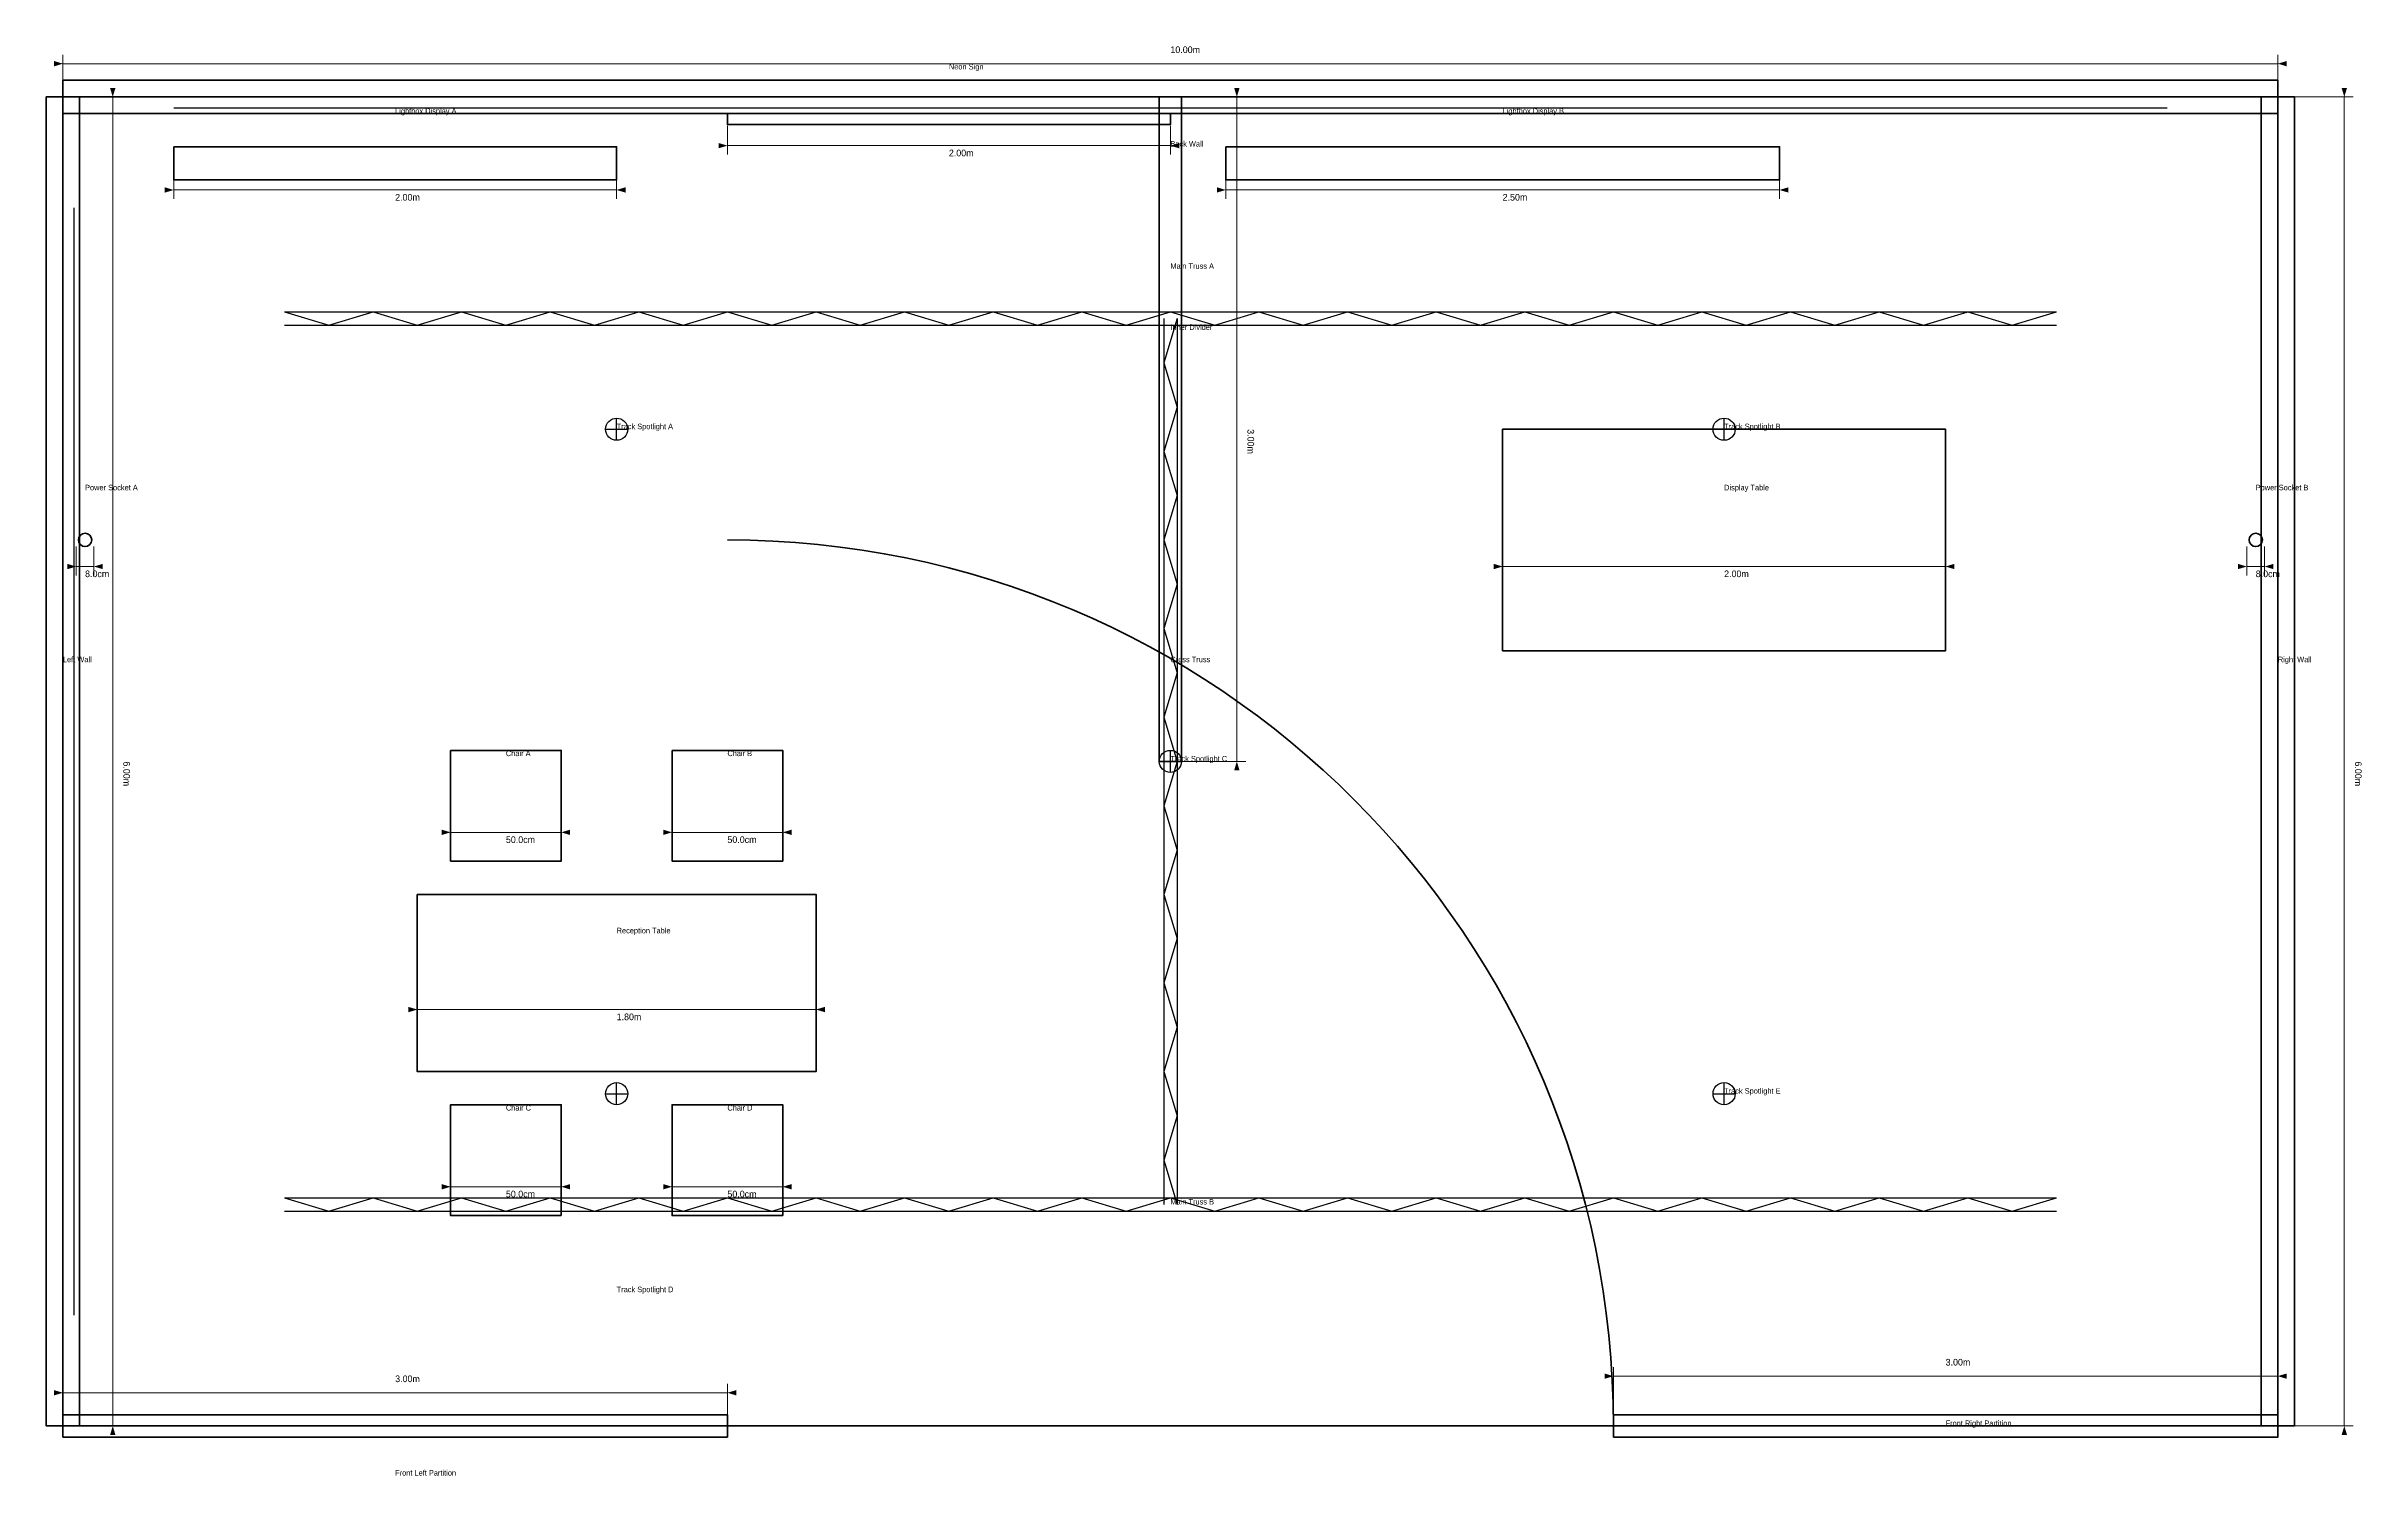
# Model space of a CAD drawing. Header units: metres. Extents: x -50 to 1038, y -50 to 10023.
# Drawn here: x -8 to 1038, y 9378 to 10023 of the extents above.
import ezdxf

# ---------------------------------------------------------------- set-up
doc = ezdxf.new("R2010")
doc.units = ezdxf.units.M
for name, color, linetype, lineweight in [('1-ARCHITECTURE', 7, 'Continuous', 35), ('2-LIGHTING_RIGGING', 4, 'Continuous', 25), ('3-ANNOTATIONS', 3, 'Continuous', 13)]:
    doc.layers.add(name, color=color, linetype=linetype, lineweight=lineweight)

msp = doc.modelspace()

# ---------------------------------------------------------------- hatches: boundary and pattern name
at = {"layer": '3-ANNOTATIONS'}
for points in [[(0, 10015), (-4, 10016.2), (-4, 10013.8)], [(1000, 10015), (1004, 10013.8), (1004, 10016.2)], [(22.5, 10000), (23.7, 10004), (21.3, 10004)], [(530, 10000), (531.2, 10004), (528.8, 10004)], [(1030, 10000), (1031.2, 10004), (1028.8, 10004)], [(300, 9978), (296, 9979.2), (296, 9976.8)], [(500, 9978), (504, 9976.8), (504, 9979.2)], [(50, 9958), (46, 9959.2), (46, 9956.8)], [(250, 9958), (254, 9956.8), (254, 9959.2)], [(525, 9958), (521, 9959.2), (521, 9956.8)], [(775, 9958), (779, 9956.8), (779, 9959.2)], [(6, 9788), (2, 9789.2), (2, 9786.8)], [(14, 9788), (18, 9786.8), (18, 9789.2)], [(650, 9788), (646, 9789.2), (646, 9786.8)], [(850, 9788), (854, 9786.8), (854, 9789.2)], [(986, 9788), (982, 9789.2), (982, 9786.8)], [(994, 9788), (998, 9786.8), (998, 9789.2)], [(530, 9700), (528.8, 9696), (531.2, 9696)], [(175, 9668), (171, 9669.2), (171, 9666.8)], [(225, 9668), (229, 9666.8), (229, 9669.2)], [(275, 9668), (271, 9669.2), (271, 9666.8)], [(325, 9668), (329, 9666.8), (329, 9669.2)], [(160, 9588), (156, 9589.2), (156, 9586.8)], [(340, 9588), (344, 9586.8), (344, 9589.2)], [(175, 9508), (171, 9509.2), (171, 9506.8)], [(225, 9508), (229, 9506.8), (229, 9509.2)], [(275, 9508), (271, 9509.2), (271, 9506.8)], [(325, 9508), (329, 9506.8), (329, 9509.2)], [(700, 9422.5), (696, 9423.7), (696, 9421.3)], [(1000, 9422.5), (1004, 9421.3), (1004, 9423.7)], [(0, 9415), (-4, 9416.2), (-4, 9413.8)], [(300, 9415), (304, 9413.8), (304, 9416.2)], [(22.5, 9400), (21.3, 9396), (23.7, 9396)], [(1030, 9400), (1028.8, 9396), (1031.2, 9396)]]:
    msp.add_hatch(color=3, dxfattribs=at).paths.add_polyline_path(points)

# ---------------------------------------------------------------- linework, layer by layer
at = {"layer": '1-ARCHITECTURE', "color": 8}
msp.add_line((300, 9400), (700, 9400), dxfattribs=at)
at = {"layer": '1-ARCHITECTURE', "color": 7}
for points in [[(0, 9992.5), (1000, 9992.5), (1000, 10007.5), (0, 10007.5), (0, 9992.5)], [(-7.5, 10000), (-7.5, 9400), (7.5, 9400), (7.5, 10000), (-7.5, 10000)], [(495, 10000), (495, 9700), (505, 9700), (505, 10000), (495, 10000)], [(992.5, 10000), (992.5, 9400), (1007.5, 9400), (1007.5, 10000), (992.5, 10000)], [(0, 9395), (300, 9395), (300, 9405), (0, 9405), (0, 9395)], [(700, 9395), (1000, 9395), (1000, 9405), (700, 9405), (700, 9395)]]:
    msp.add_lwpolyline(points, dxfattribs=at)
at = {"layer": '1-ARCHITECTURE', "color": 9}
for points in [[(0, 10000), (1000, 10000), (1000, 9400), (0, 9400), (0, 10000)], [(650, 9850), (850, 9850), (850, 9750), (650, 9750), (650, 9850)], [(160, 9640), (340, 9640), (340, 9560), (160, 9560), (160, 9640)]]:
    msp.add_lwpolyline(points, dxfattribs=at)
at = {"layer": '1-ARCHITECTURE', "color": 6}
for points in [[(300, 9992.5), (500, 9992.5), (500, 9987.5), (300, 9987.5), (300, 9992.5)], [(50, 9977.5), (250, 9977.5), (250, 9962.5), (50, 9962.5), (50, 9977.5)], [(525, 9977.5), (775, 9977.5), (775, 9962.5), (525, 9962.5), (525, 9977.5)]]:
    msp.add_lwpolyline(points, dxfattribs=at)
at = {"layer": '1-ARCHITECTURE', "color": 8}
for points in [[(175, 9705), (225, 9705), (225, 9655), (175, 9655), (175, 9705)], [(275, 9705), (325, 9705), (325, 9655), (275, 9655), (275, 9705)], [(225, 9495), (175, 9495), (175, 9545), (225, 9545), (225, 9495)], [(325, 9495), (275, 9495), (275, 9545), (325, 9545), (325, 9495)]]:
    msp.add_lwpolyline(points, dxfattribs=at)
at = {"layer": '1-ARCHITECTURE', "color": 3}
for centre in [(10, 9800), (990, 9800)]:
    msp.add_circle(centre, 3, dxfattribs=at)
at = {"layer": '1-ARCHITECTURE', "color": 8}
msp.add_arc((300, 9400), 400, 0, 90, dxfattribs=at)
at = {"layer": '2-LIGHTING_RIGGING', "color": 2}
for p, q in [((50, 9995), (950, 9995)), ((5, 9950), (5, 9450)), ((245, 9850), (255, 9850)), ((250, 9845), (250, 9855)), ((745, 9850), (755, 9850)), ((750, 9845), (750, 9855)), ((500, 9695), (500, 9705)), ((495, 9700), (505, 9700)), ((250, 9545), (250, 9555)), ((750, 9545), (750, 9555)), ((245, 9550), (255, 9550)), ((745, 9550), (755, 9550))]:
    msp.add_line(p, q, dxfattribs=at)
at = {"layer": '2-LIGHTING_RIGGING', "color": 5}
for p, q in [((100, 9903), (900, 9903)), ((100, 9903), (120, 9897)), ((120, 9897), (140, 9903)), ((140, 9903), (160, 9897)), ((160, 9897), (180, 9903)), ((180, 9903), (200, 9897)), ((200, 9897), (220, 9903)), ((220, 9903), (240, 9897)), ((240, 9897), (260, 9903)), ((260, 9903), (280, 9897)), ((280, 9897), (300, 9903)), ((300, 9903), (320, 9897)), ((320, 9897), (340, 9903)), ((340, 9903), (360, 9897)), ((360, 9897), (380, 9903)), ((380, 9903), (400, 9897)), ((400, 9897), (420, 9903)), ((420, 9903), (440, 9897)), ((440, 9897), (460, 9903)), ((460, 9903), (480, 9897)), ((480, 9897), (500, 9903)), ((497, 9900), (497, 9500)), ((503, 9900), (497, 9880)), ((500, 9903), (520, 9897)), ((503, 9900), (503, 9500)), ((520, 9897), (540, 9903)), ((540, 9903), (560, 9897)), ((560, 9897), (580, 9903)), ((580, 9903), (600, 9897)), ((600, 9897), (620, 9903)), ((620, 9903), (640, 9897)), ((640, 9897), (660, 9903)), ((660, 9903), (680, 9897)), ((680, 9897), (700, 9903)), ((700, 9903), (720, 9897)), ((720, 9897), (740, 9903)), ((740, 9903), (760, 9897)), ((760, 9897), (780, 9903)), ((780, 9903), (800, 9897)), ((800, 9897), (820, 9903)), ((820, 9903), (840, 9897)), ((840, 9897), (860, 9903)), ((860, 9903), (880, 9897)), ((880, 9897), (900, 9903)), ((100, 9897), (900, 9897)), ((497, 9880), (503, 9860)), ((503, 9860), (497, 9840)), ((497, 9840), (503, 9820)), ((503, 9820), (497, 9800)), ((497, 9800), (503, 9780)), ((503, 9780), (497, 9760)), ((497, 9760), (503, 9740)), ((503, 9740), (497, 9720)), ((497, 9720), (503, 9700)), ((503, 9700), (497, 9680)), ((497, 9680), (503, 9660)), ((503, 9660), (497, 9640)), ((497, 9640), (503, 9620)), ((503, 9620), (497, 9600)), ((497, 9600), (503, 9580)), ((503, 9580), (497, 9560)), ((497, 9560), (503, 9540)), ((503, 9540), (497, 9520)), ((497, 9520), (503, 9500)), ((100, 9503), (900, 9503)), ((100, 9503), (120, 9497)), ((120, 9497), (140, 9503)), ((140, 9503), (160, 9497)), ((160, 9497), (180, 9503)), ((180, 9503), (200, 9497)), ((200, 9497), (220, 9503)), ((220, 9503), (240, 9497)), ((240, 9497), (260, 9503)), ((260, 9503), (280, 9497)), ((280, 9497), (300, 9503)), ((300, 9503), (320, 9497)), ((320, 9497), (340, 9503)), ((340, 9503), (360, 9497)), ((360, 9497), (380, 9503)), ((380, 9503), (400, 9497)), ((400, 9497), (420, 9503)), ((420, 9503), (440, 9497)), ((440, 9497), (460, 9503)), ((460, 9503), (480, 9497)), ((480, 9497), (500, 9503)), ((500, 9503), (520, 9497)), ((520, 9497), (540, 9503)), ((540, 9503), (560, 9497)), ((560, 9497), (580, 9503)), ((580, 9503), (600, 9497)), ((600, 9497), (620, 9503)), ((620, 9503), (640, 9497)), ((640, 9497), (660, 9503)), ((660, 9503), (680, 9497)), ((680, 9497), (700, 9503)), ((700, 9503), (720, 9497)), ((720, 9497), (740, 9503)), ((740, 9503), (760, 9497)), ((760, 9497), (780, 9503)), ((780, 9503), (800, 9497)), ((800, 9497), (820, 9503)), ((820, 9503), (840, 9497)), ((840, 9497), (860, 9503)), ((860, 9503), (880, 9497)), ((880, 9497), (900, 9503)), ((100, 9497), (900, 9497))]:
    msp.add_line(p, q, dxfattribs=at)
at = {"layer": '2-LIGHTING_RIGGING', "color": 2}
for centre in [(250, 9850), (750, 9850), (500, 9700), (250, 9550), (750, 9550)]:
    msp.add_circle(centre, 5, dxfattribs=at)
at = {"layer": '3-ANNOTATIONS', "color": 3}
for p, q in [((0, 10003), (0, 10019)), ((0, 10015), (1000, 10015)), ((1000, 10003), (1000, 10019)), ((3, 10000), (26.5, 10000)), ((22.5, 10000), (22.5, 9400)), ((503, 10000), (534, 10000)), ((530, 10000), (530, 9700)), ((1003, 10000), (1034, 10000)), ((1030, 10000), (1030, 9400)), ((300, 9987), (300, 9974)), ((500, 9987), (500, 9974)), ((300, 9978), (500, 9978)), ((50, 9967), (50, 9954)), ((250, 9967), (250, 9954)), ((525, 9967), (525, 9954)), ((775, 9967), (775, 9954)), ((50, 9958), (250, 9958)), ((525, 9958), (775, 9958)), ((6, 9797), (6, 9784)), ((14, 9797), (14, 9784)), ((650, 9797), (650, 9784)), ((850, 9797), (850, 9784)), ((986, 9797), (986, 9784)), ((994, 9797), (994, 9784)), ((6, 9788), (14, 9788)), ((650, 9788), (850, 9788)), ((986, 9788), (994, 9788)), ((503, 9700), (534, 9700)), ((175, 9677), (175, 9664)), ((225, 9677), (225, 9664)), ((275, 9677), (275, 9664)), ((325, 9677), (325, 9664)), ((175, 9668), (225, 9668)), ((275, 9668), (325, 9668)), ((160, 9597), (160, 9584)), ((340, 9597), (340, 9584)), ((160, 9588), (340, 9588)), ((175, 9517), (175, 9504)), ((225, 9517), (225, 9504)), ((275, 9517), (275, 9504)), ((325, 9517), (325, 9504)), ((175, 9508), (225, 9508)), ((275, 9508), (325, 9508)), ((0, 9403), (0, 9419)), ((300, 9403), (300, 9419)), ((700, 9403), (700, 9426.5)), ((700, 9422.5), (1000, 9422.5)), ((1000, 9403), (1000, 9426.5)), ((0, 9415), (300, 9415)), ((3, 9400), (26.5, 9400)), ((1003, 9400), (1034, 9400))]:
    msp.add_line(p, q, dxfattribs=at)

# ---------------------------------------------------------------- texts
for s, height, p in [('Neon Sign', 2.5, (400, 10012.4)), ('10.00m', 3, (500, 10019.8)), ('Lightbox Display A', 2.5, (150, 9992.4)), ('Lightbox Display B', 2.5, (650, 9992.4)), ('2.00m', 3, (400, 9973.2)), ('Back Wall', 2.5, (500, 9977.6)), ('2.00m', 3, (150, 9953.2)), ('2.50m', 3, (650, 9953.2)), ('Main Truss A', 2.5, (500, 9922.4)), ('Inner Divider', 2.5, (500, 9894.8)), ('Track Spotlight A', 2.5, (250, 9850)), ('Track Spotlight B', 2.5, (750, 9850)), ('Power Socket A', 2.5, (10, 9822.4)), ('Display Table', 2.5, (750, 9822.4)), ('Power Socket B', 2.5, (990, 9822.4)), ('8.0cm', 3, (10, 9783.2)), ('2.00m', 3, (750, 9783.2)), ('8.0cm', 3, (990, 9783.2)), ('Left Wall', 2.5, (0, 9744.8)), ('Cross Truss', 2.5, (500, 9744.8)), ('Right Wall', 2.5, (1000, 9744.8)), ('Chair A', 2.5, (200, 9702.4)), ('Chair B', 2.5, (300, 9702.4)), ('Track Spotlight C', 2.5, (500, 9700)), ('50.0cm', 3, (200, 9663.2)), ('50.0cm', 3, (300, 9663.2)), ('Reception Table', 2.5, (250, 9622.4)), ('1.80m', 3, (250, 9583.2)), ('Chair C', 2.5, (200, 9542.4)), ('Chair D', 2.5, (300, 9542.4)), ('Track Spotlight E', 2.5, (750, 9550)), ('50.0cm', 3, (200, 9503.2)), ('50.0cm', 3, (300, 9503.2)), ('Main Truss B', 2.5, (500, 9500)), ('Track Spotlight D', 2.5, (250, 9460.4)), ('3.00m', 3, (850, 9427.3)), ('3.00m', 3, (150, 9419.8)), ('Front Right Partition', 2.5, (850, 9400)), ('Front Left Partition', 2.5, (150, 9377.6))]:
    msp.add_text(s, height=height, dxfattribs=at).set_placement(p)
for s, p in [('3.00m', (534.8, 9850)), ('6.00m', (27.3, 9700)), ('6.00m', (1034.8, 9700))]:
    msp.add_text(s, height=3, rotation=-90, dxfattribs=at).set_placement(p)

doc.saveas('drawing.dxf')
